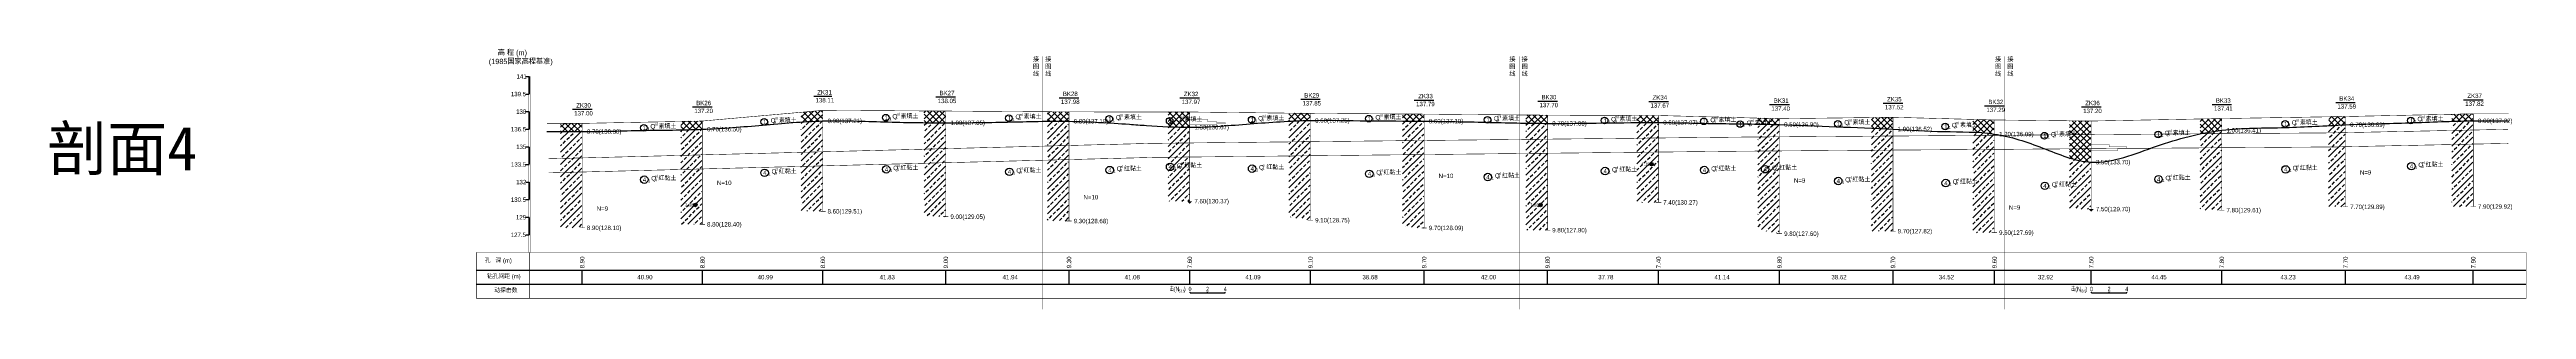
# Model space of a CAD drawing. Header units: inches. Extents: x -205 to 12199, y -11610 to -150.
# Drawn here: x -193 to 1212, y -1361 to -1213 of the extents above; entities that cross this region are included whole.
import ezdxf
from ezdxf.enums import TextEntityAlignment as Align

# ---------------------------------------------------------------- set-up
doc = ezdxf.new("R2010")
doc.units = ezdxf.units.IN
doc.header["$MEASUREMENT"] = 0
doc.linetypes.add('ACAD_ISO03W100', pattern=[30, 12, -18])
doc.linetypes.add('ACAD_ISO05W100', pattern=[34, 24, -3, 0.5, -3, 0.5, -3])
for name, color, linetype in [('GiCAD_PouMian', 7, 'Continuous'), ('GICAD_QUYANG', 7, 'Continuous'), ('地质-原位曲线', 7, 'Continuous'), ('地质-图框', 7, 'Continuous'), ('地质-地层符号', 3, 'Continuous'), ('地质-地层线', 7, 'Continuous'), ('地质-地面线', 7, 'Continuous'), ('地质-填充花纹', 4, 'Continuous'), ('地质-文字', 7, 'Continuous'), ('地质-标注栏', 7, 'Continuous'), ('地质-标贯', 7, 'Continuous'), ('地质-钻孔', 7, 'Continuous'), ('管底', 7, 'Continuous'), ('红线', 1, 'ACAD_ISO05W100')]:
    doc.layers.add(name, color=color, linetype=linetype)
doc.styles.add('LZ_PMT_LINE', font='', dxfattribs={"height": 2})
doc.styles.get("Standard").update_dxf_attribs({"font": ''})
doc.styles.add('地层编号', font='Comfont.shx', dxfattribs={"width": 0.7, "height": 2.5, "bigfont": 'Hztxt12a.shx'})
doc.styles.add('宋体', font='')
doc.styles.add('层底标注', font='Comfont.shx', dxfattribs={"width": 0.7, "height": 2.5, "bigfont": 'Hztxt12a.shx'})
doc.styles.add('岩土名称', font='Comfont.shx', dxfattribs={"width": 0.7, "height": 2.5, "bigfont": 'Hztxt12a.shx'})
doc.styles.add('时代', font='Comfont.shx', dxfattribs={"width": 0.7, "height": 2.5, "bigfont": 'Hztxt12a.shx'})
doc.styles.add('标注栏数据', font='Comfont.shx', dxfattribs={"width": 0.7, "height": 2.5, "bigfont": 'Hztxt12a.shx'})
doc.styles.add('标贯动探', font='Comfont.shx', dxfattribs={"width": 0.7, "height": 2.5, "bigfont": 'Hztxt12a.shx'})
doc.styles.add('钻孔标注', font='Comfont.shx', dxfattribs={"width": 0.7, "height": 2.5, "bigfont": 'Hztxt12a.shx'})
doc.styles.add('高程系统', font='Comfont.shx', dxfattribs={"width": 0.7, "height": 3, "bigfont": 'Hztxt12a.shx'})
doc.styles.get('LZ_PMT_LINE').set_extended_font_data('SimSun')
doc.styles.get('Standard').set_extended_font_data('SimSun')
doc.styles.get('宋体').set_extended_font_data('宋体')
doc.linetypes.add('swx', pattern='A,7,-1.5,["●",LZ_PMT_LINE,S=0.05,R=0,X=0,Y=0],-1.5', length=10)
pattern_1 = [(45, (-5141.6254, -1426.3506), (-3.535534, 3.535534), []), (45, (-5138.09, -1426.3506), (-3.535534, 3.535534), [2, -1])]
pattern_2 = [(45, (-5141.6254, -1426.3506), (-1.767767, 1.767767), []), (135, (-5141.6254, -1426.3506), (-1.767767, -1.767767), [])]
pattern_3 = [(45, (-5231.6254, -1426.3506), (-3.535534, 3.535534), []), (45, (-5228.09, -1426.3506), (-3.535534, 3.535534), [2, -1])]
pattern_4 = [(45, (-5231.6254, -1426.3506), (-1.767767, 1.767767), []), (135, (-5231.6254, -1426.3506), (-1.767767, -1.767767), [])]
pattern_5 = [(45, (-5321.6254, -1426.3506), (-3.535534, 3.535534), []), (45, (-5318.09, -1426.3506), (-3.535534, 3.535534), [2, -1])]
pattern_6 = [(45, (-5321.6254, -1426.3506), (-1.767767, 1.767767), []), (135, (-5321.6254, -1426.3506), (-1.767767, -1.767767), [])]
pattern_7 = [(45, (-5536.3356, -1426.3823), (-3.535534, 3.535534), []), (45, (-5532.8, -1426.3823), (-3.535534, 3.535534), [2, -1])]
pattern_8 = [(45, (-5536.3356, -1426.3823), (-1.76776695, 1.76776695), []), (135, (-5536.3356, -1426.3823), (-1.76776695, -1.76776695), [])]

# ---------------------------------------------------------------- blocks, each defined once
blk = doc.blocks.new('gkqy_yuan.dwg不标')
at = {"layer": 'GiCAD_PouMian'}
h = blk.add_hatch(color=7, dxfattribs=at)
edge = h.paths.add_edge_path()
edge.add_arc((0, 0), 1, 0, 360)
at = {"layer": 'GICAD_QUYANG', "color": 7}
blk.add_circle((0, 0), 1, dxfattribs=at)

msp = doc.modelspace()

# ---------------------------------------------------------------- hatches: boundary and pattern name
at = {"layer": '地质-填充花纹', "linetype": 'Continuous'}
h = msp.add_hatch(dxfattribs=at)
h.set_pattern_fill('GKSTT', scale=0.5, style=0, pattern_type=2)
h.set_pattern_definition(pattern_2)
h.paths.add_polyline_path([(245.79161, -1253.81193), (236.80734, -1254.19665), (233.79161, -1254.38963), (233.79161, -1248.88915), (245.79161, -1247.82343)])
h = msp.add_hatch(dxfattribs=at)
h.set_pattern_fill('GKSTT', scale=0.5, style=0, pattern_type=2)
h.set_pattern_definition(pattern_2)
h.paths.add_polyline_path([(315.50677, -1248.19977), (315.50677, -1254.86667), (305.89405, -1254.82009), (303.50677, -1254.79328), (303.50677, -1248.13093)])
h = msp.add_hatch(dxfattribs=at)
h.set_pattern_fill('GKSTT', scale=0.5, style=0, pattern_type=2)
h.set_pattern_definition(pattern_2)
h.paths.add_polyline_path([(385.39941, -1248.66626), (385.39941, -1254.0002), (375.69823, -1253.95911), (373.39941, -1253.98243), (373.39941, -1248.58613)])
h = msp.add_hatch(dxfattribs=at)
h.set_pattern_fill('GKSTT', scale=0.5, style=0, pattern_type=2)
h.set_pattern_definition(pattern_4)
h.paths.add_polyline_path([(453.86517, -1248.73431), (453.86517, -1257.39676), (444.54667, -1257.23025), (441.86517, -1257.11153), (441.86517, -1248.72263)])
h = msp.add_hatch(dxfattribs=at)
h.set_pattern_fill('GKSTT', scale=0.5, style=0, pattern_type=2)
h.set_pattern_definition(pattern_4)
h.paths.add_polyline_path([(522.34453, -1249.5316), (522.34453, -1253.54272), (513.30049, -1253.83937), (510.34453, -1253.98632), (510.34453, -1249.39142)])
h = msp.add_hatch(dxfattribs=at)
h.set_pattern_fill('GKSTT', scale=0.5, style=0, pattern_type=2)
h.set_pattern_definition(pattern_4)
h.paths.add_polyline_path([(586.80347, -1249.93305), (586.80347, -1253.93289), (579.82348, -1253.8848), (574.82353, -1253.86231), (574.80347, -1253.86223), (574.80347, -1249.85857)])
h = msp.add_hatch(dxfattribs=at)
h.set_pattern_fill('GKSTT', scale=0.5, style=0, pattern_type=2)
h.set_pattern_definition(pattern_8)
h.paths.add_polyline_path([(1181.80461, -1253.76971), (1175.79518, -1253.85332), (1170.79668, -1253.9753), (1169.80461, -1254.00628), (1169.80461, -1250.02539), (1181.80461, -1249.77153)])
h = msp.add_hatch(dxfattribs=at)
h.set_pattern_fill('GKSTT', scale=0.5, style=0, pattern_type=2)
h.set_pattern_definition(pattern_2)
h.paths.add_polyline_path([(109.32068, -1259.8679), (97.32068, -1259.8679), (97.32068, -1255.20123), (109.32068, -1255.20123)])
h = msp.add_hatch(dxfattribs=at)
h.set_pattern_fill('GKFZNT', scale=0.5, style=0, pattern_type=2)
h.set_pattern_definition(pattern_1)
h.paths.add_polyline_path([(109.32068, -1314.53456), (99.57068, -1314.53456), (97.32068, -1314.53189), (97.32068, -1259.8679), (109.32068, -1259.8679)])
h = msp.add_hatch(dxfattribs=at)
h.set_pattern_fill('GKSTT', scale=0.5, style=0, pattern_type=2)
h.set_pattern_definition(pattern_2)
h.paths.add_polyline_path([(177.48079, -1258.54233), (168.64767, -1258.81608), (165.48079, -1258.87914), (165.48079, -1254.10755), (177.48079, -1253.87281)])
h = msp.add_hatch(dxfattribs=at)
h.set_pattern_fill('GKFZNT', scale=0.5, style=0, pattern_type=2)
h.set_pattern_definition(pattern_1)
h.paths.add_polyline_path([(177.48079, -1312.53459), (165.48079, -1312.53459), (165.48079, -1258.87914), (168.64767, -1258.81608), (177.48079, -1258.54233)])
h = msp.add_hatch(dxfattribs=at)
h.set_pattern_fill('GKFZNT', scale=0.5, style=0, pattern_type=2)
h.set_pattern_definition(pattern_1)
h.paths.add_polyline_path([(245.79161, -1305.13456), (233.79161, -1305.13456), (233.79161, -1254.38963), (236.80734, -1254.19665), (245.79161, -1253.81193)])
h = msp.add_hatch(dxfattribs=at)
h.set_pattern_fill('GKFZNT', scale=0.5, style=0, pattern_type=2)
h.set_pattern_definition(pattern_1)
h.paths.add_polyline_path([(305.89405, -1254.82009), (315.50677, -1254.86667), (315.50677, -1308.19095), (309.94687, -1307.96275), (304.13745, -1307.704), (303.50677, -1307.67475), (303.50677, -1254.79328)])
h = msp.add_hatch(dxfattribs=at)
h.set_pattern_fill('GKFZNT', scale=0.5, style=0, pattern_type=2)
h.set_pattern_definition(pattern_1)
h.paths.add_polyline_path([(385.39941, -1254.0002), (385.39941, -1310.66793), (378.21908, -1310.66793), (374.01327, -1310.4523), (373.39941, -1310.41012), (373.39941, -1253.98243), (375.69823, -1253.95911)])
h = msp.add_hatch(dxfattribs=at)
h.set_pattern_fill('GKFZNT', scale=0.5, style=0, pattern_type=2)
h.set_pattern_definition(pattern_3)
h.paths.add_polyline_path([(444.54667, -1257.23025), (453.86517, -1257.39676), (453.86517, -1299.40122), (441.86517, -1299.40122), (441.86517, -1257.11153)])
h = msp.add_hatch(dxfattribs=at)
h.set_pattern_fill('GKFZNT', scale=0.5, style=0, pattern_type=2)
h.set_pattern_definition(pattern_3)
h.paths.add_polyline_path([(522.34453, -1310.16792), (516.87301, -1309.43965), (511.17123, -1308.49977), (510.34453, -1308.35485), (510.34453, -1253.98632), (513.30049, -1253.83937), (522.34453, -1253.54272)])
h = msp.add_hatch(dxfattribs=at)
h.set_pattern_fill('GKFZNT', scale=0.5, style=0, pattern_type=2)
h.set_pattern_definition(pattern_3)
h.paths.add_polyline_path([(574.82353, -1253.86231), (579.82348, -1253.8848), (586.80347, -1253.93289), (586.80347, -1314.58726), (581.67945, -1314.30005), (576.30879, -1313.91108), (574.80347, -1313.7962), (574.80347, -1253.86223)])
h = msp.add_hatch(dxfattribs=at)
h.set_pattern_fill('GKSTT', scale=0.5, style=0, pattern_type=2)
h.set_pattern_definition(pattern_4)
h.paths.add_polyline_path([(656.7985, -1250.53244), (656.7985, -1255.19929), (652.04486, -1255.16205), (647.04528, -1255.0981), (644.7985, -1255.06029), (644.7985, -1250.42958)])
h = msp.add_hatch(dxfattribs=at)
h.set_pattern_fill('GKFZNT', scale=0.5, style=0, pattern_type=2)
h.set_pattern_definition(pattern_3)
h.paths.add_polyline_path([(647.04528, -1255.0981), (652.04486, -1255.16205), (656.7985, -1255.19929), (656.7985, -1315.86792), (644.7985, -1315.86792), (644.7985, -1255.06029)])
h = msp.add_hatch(dxfattribs=at)
h.set_pattern_fill('GKSTT', scale=0.5, style=0, pattern_type=2)
h.set_pattern_definition(pattern_4)
h.paths.add_polyline_path([(719.76093, -1250.73378), (719.76093, -1254.73409), (713.52834, -1254.72186), (708.52838, -1254.74145), (707.76093, -1254.74752), (707.76093, -1250.69567)])
h = msp.add_hatch(dxfattribs=at)
h.set_pattern_fill('GKFZNT', scale=0.5, style=0, pattern_type=2)
h.set_pattern_definition(pattern_3)
h.paths.add_polyline_path([(719.76093, -1254.73409), (719.76093, -1300.06791), (707.76093, -1300.06791), (707.76093, -1254.74752), (708.52838, -1254.74145), (713.52834, -1254.72186)])
h = msp.add_hatch(dxfattribs=at)
h.set_pattern_fill('GKSTT', scale=0.5, style=0, pattern_type=2)
h.set_pattern_definition(pattern_6)
h.paths.add_polyline_path([(788.32892, -1252.52804), (788.32892, -1255.86217), (779.5695, -1255.66012), (776.32892, -1255.60623), (776.32892, -1252.21302)])
h = msp.add_hatch(dxfattribs=at)
h.set_pattern_fill('GKFZNT', scale=0.5, style=0, pattern_type=2)
h.set_pattern_definition(pattern_5)
h.paths.add_polyline_path([(779.5695, -1255.66012), (788.32892, -1255.86217), (788.32892, -1317.82254), (782.81528, -1316.8212), (777.11729, -1315.20492), (776.32892, -1314.95691), (776.32892, -1255.60623)])
h = msp.add_hatch(dxfattribs=at)
h.set_pattern_fill('GKSTT', scale=0.5, style=0, pattern_type=2)
h.set_pattern_definition(pattern_6)
h.paths.add_polyline_path([(852.70192, -1258.38949), (845.7481, -1258.06374), (840.75217, -1257.8621), (840.70192, -1257.86023), (840.70192, -1251.88678), (852.70192, -1251.73764)])
h = msp.add_hatch(dxfattribs=at)
h.set_pattern_fill('GKFZNT', scale=0.5, style=0, pattern_type=2)
h.set_pattern_definition(pattern_5)
h.paths.add_polyline_path([(840.75217, -1257.8621), (845.7481, -1258.06374), (852.70192, -1258.38949), (852.70192, -1316.4012), (840.70192, -1316.4012), (840.70192, -1257.86023)])
h = msp.add_hatch(dxfattribs=at)
h.set_pattern_fill('GKSTT', scale=0.5, style=0, pattern_type=2)
h.set_pattern_definition(pattern_6)
h.paths.add_polyline_path([(910.22776, -1253.26128), (910.22776, -1261.24201), (901.70612, -1260.35798), (898.22776, -1260.19302), (898.22776, -1252.94141)])
h = msp.add_hatch(dxfattribs=at)
h.set_pattern_fill('GKFZNT', scale=0.5, style=0, pattern_type=2)
h.set_pattern_definition(pattern_5)
h.paths.add_polyline_path([(901.70612, -1260.35798), (910.22776, -1261.24201), (910.22776, -1317.26795), (898.22776, -1317.26795), (898.22776, -1260.19302)])
h = msp.add_hatch(dxfattribs=at)
h.set_pattern_fill('GKSTT', scale=0.5, style=0, pattern_type=2)
h.set_pattern_definition(pattern_6)
h.paths.add_polyline_path([(965.10091, -1253.86518), (965.10091, -1277.16152), (956.7773, -1275.83873), (953.10091, -1274.78459), (953.10091, -1253.73398)])
h = msp.add_hatch(dxfattribs=at)
h.set_pattern_fill('GKSTT', scale=0.5, style=0, pattern_type=2)
h.set_pattern_definition(pattern_6)
h.paths.add_polyline_path([(1039.18317, -1259.17183), (1031.32042, -1260.34464), (1027.18317, -1261.15386), (1027.18317, -1252.69938), (1039.18317, -1252.47259)])
h = msp.add_hatch(dxfattribs=at)
h.set_pattern_fill('GKFZNT', scale=0.5, style=0, pattern_type=2)
h.set_pattern_definition(pattern_5)
h.paths.add_polyline_path([(1039.18317, -1304.46788), (1032.45705, -1304.46788), (1027.18317, -1304.41248), (1027.18317, -1261.15386), (1031.32042, -1260.34464), (1039.18317, -1259.17183)])
h = msp.add_hatch(dxfattribs=at)
h.set_pattern_fill('GKFZNT', scale=0.5, style=0, pattern_type=2)
h.set_pattern_definition(pattern_7)
h.paths.add_polyline_path([(1109.32068, -1302.63297), (1100.00588, -1302.36321), (1100.00588, -1255.777), (1109.32068, -1255.97687)])
h = msp.add_hatch(dxfattribs=at)
h.set_pattern_fill('GKSTT', scale=0.5, style=0, pattern_type=2)
h.set_pattern_definition(pattern_8)
h.paths.add_polyline_path([(1109.32068, -1255.97687), (1100.08905, -1256.09415), (1100.08905, -1251.37874), (1109.32068, -1251.3038)])
h = msp.add_hatch(dxfattribs=at)
h.set_pattern_fill('GKFZNT', scale=0.5, style=0, pattern_type=2)
h.set_pattern_definition(pattern_7)
h.paths.add_polyline_path([(1181.80461, -1302.4329), (1169.80461, -1302.4329), (1169.80461, -1254.00628), (1170.79668, -1253.9753), (1175.79518, -1253.85332), (1181.80461, -1253.76971)])
h = msp.add_hatch(dxfattribs=at)
h.set_pattern_fill('GKFZNT', scale=0.5, style=0, pattern_type=2)
h.set_pattern_definition(pattern_5)
h.paths.add_polyline_path([(956.7773, -1275.83873), (965.10091, -1277.16152), (965.10091, -1303.86792), (953.10091, -1303.86792), (953.10091, -1274.78459)])

# ---------------------------------------------------------------- linework, layer by layer
at = {"layer": '地质-原位曲线', "color": 7, "linetype": 'Continuous'}
for p, q in [((454.26522, -1351.53456), (454.26522, -1351.03456)), ((454.26522, -1351.53456), (474.26522, -1351.53456)), ((464.26522, -1351.53456), (464.26522, -1351.03456)), ((474.26522, -1351.53456), (474.26522, -1351.03456)), ((965.50106, -1351.53456), (965.50106, -1351.03456)), ((965.50106, -1351.53456), (985.50106, -1351.53456)), ((975.50106, -1351.53456), (975.50106, -1351.03456)), ((985.50106, -1351.53456), (985.50106, -1351.03456))]:
    msp.add_line(p, q, dxfattribs=at)
at = {"layer": '地质-原位曲线', "color": 7, "linetype": 'Continuous', "const_width": 0.2, "flags": 128}
for points in [[(454.26522, -1252.73456), (464.26522, -1252.73456), (464.26522, -1253.40122), (464.26522, -1253.40122), (464.26522, -1254.06789), (469.26522, -1254.06789), (469.26522, -1254.73456), (474.26522, -1254.73456), (474.26522, -1255.40122), (469.26522, -1255.40122), (469.26522, -1256.06789), (454.26522, -1256.06789)], [(965.50106, -1267.20125), (975.50106, -1267.20125), (975.50106, -1267.86792), (975.50106, -1267.86792), (975.50106, -1268.53458), (985.50106, -1268.53458), (985.50106, -1269.20125), (980.50106, -1269.20125), (980.50106, -1269.86792), (980.50106, -1269.86792), (980.50106, -1270.53458), (965.50106, -1270.53458)]]:
    msp.add_lwpolyline(points, dxfattribs=at)
at = {"layer": '地质-地层符号', "color": 7, "linetype": 'Continuous'}
for centre, major_axis in [((281.77419, -1251.96789), (0, 1.875)), ((144.52573, -1257.66791), (0, 1.875)), ((212.7612, -1254.30124), (0, 1.875)), ((351.57809, -1252.23457), (0, 1.875)), ((408.48504, -1252.59036), (0, 1.875)), ((442.71793, -1253.71658), (0, 1.875)), ((489.22985, -1253.10121), (0, 1.875)), ((555.699, -1252.53457), (0, 1.875)), ((622.92599, -1253.20126), (0, 1.875)), ((689.40472, -1253.60125), (0, 1.875)), ((745.66581, -1254.05513), (0, 1.875)), ((766.21519, -1255.71174), (0, 1.875)), ((821.64042, -1255.43457), (0, 1.875)), ((882.58984, -1256.96791), (0, 1.875)), ((938.78934, -1262.20126), (0, 1.875)), ((1003.26704, -1261.4679), (0, 1.875)), ((1075.37692, -1255.51965), (0, 1.875)), ((1146.68765, -1253.4996), (0, 1.875)), ((442.96793, -1279.93002), (0, 2.125)), ((1146.93765, -1279.4996), (0, 2.125)), ((144.77573, -1287.16791), (0, 2.125)), ((213.0112, -1283.30124), (0, 2.125)), ((282.02419, -1281.30122), (0, 2.125)), ((351.82809, -1282.73457), (0, 2.125)), ((408.73504, -1281.73018), (0, 2.125)), ((489.47985, -1280.93454), (0, 2.125)), ((555.949, -1283.8679), (0, 2.125)), ((623.17599, -1285.70126), (0, 2.125)), ((689.65472, -1282.26792), (0, 2.125)), ((745.91581, -1281.71687), (0, 2.125)), ((780.41048, -1281.24127), (0, 2.125)), ((821.89042, -1287.93457), (0, 2.125)), ((882.83984, -1289.09493), (0, 2.125)), ((939.03934, -1290.70067), (0, 2.125)), ((1003.51704, -1286.9679), (0, 2.125)), ((1075.62692, -1281.35649), (0, 2.125))]:
    msp.add_ellipse(centre, major_axis=major_axis, ratio=1, dxfattribs=at)
at = {"layer": '地质-地层线', "color": 7, "lineweight": 25}
for points, knots in [([(89.57068, -1259.8679), (92.90398, -1259.86543), (99.57057, -1259.86049), (117.60042, -1259.92729), (143.64438, -1259.00231), (177.80135, -1258.98589), (211.88626, -1256.24749), (246.22843, -1253.008), (280.90483, -1254.49014), (315.78479, -1255.04811), (350.70042, -1254.52477), (385.43648, -1253.46661), (411.70088, -1255.08702), (426.34103, -1256.17045), (429.57068, -1256.39399)], [0, 0, 0, 0, 10, 20, 54.0865737374, 88.1731474748, 122.4104579334, 156.647768392, 191.5094264023, 226.3710844126, 261.3200883393, 296.269092266, 330.5441596853, 340.2449196499, 340.2449196499, 340.2449196499, 340.2449196499]), ([(429.57068, -1256.39399), (437.75215, -1256.96027), (457.3532, -1258.07923), (488.35795, -1255.37053), (521.89234, -1253.01159), (554.82738, -1253.89179), (587.978, -1253.80791), (622.05124, -1254.5446), (655.87373, -1255.4112), (688.52962, -1254.97181), (720.94792, -1254.51155), (747.95624, -1255.25605), (764.47892, -1255.44088), (769.57068, -1255.50738)], [340.2449196499, 340.2449196499, 340.2449196499, 340.2449196499, 364.8192271047, 399.1134439161, 433.4076607275, 465.6377527434, 497.8678447593, 532.8710919003, 567.8743390412, 599.3564189309, 630.8384988206, 665.1271758791, 680.4028177505, 680.4028177505, 680.4028177505, 680.4028177505]), ([(769.57068, -1255.50738), (775.90821, -1255.59015), (792.98051, -1255.85295), (820.75552, -1257.25878), (851.84535, -1258.11057), (881.63005, -1260.30129), (910.71442, -1259.61028), (937.85561, -1268.786), (968.33448, -1281.9494), (1002.50488, -1267.07446), (1038.45102, -1257.57901), (1074.89045, -1257.98723), (1098.20929, -1256.50841), (1109.57068, -1256.01505)], [680.4028177505, 680.4028177505, 680.4028177505, 680.4028177505, 699.4158529376, 731.627264761, 763.8386765844, 792.6372919742, 821.4359073639, 850.0057024293, 878.5754974946, 916.7022151148, 954.8289327351, 990.8853732949, 1025.03406519, 1025.03406519, 1025.03406519, 1025.03406519]), ([(1107.66635, -1256.04677), (1108.30106, -1256.01921), (1121.00033, -1255.48191), (1145.82196, -1255.07144), (1173.30006, -1253.68249), (1192.05481, -1253.77623), (1198.72135, -1253.76957), (1202.05461, -1253.76624)], [1025.03406519, 1025.03406519, 1025.03406519, 1025.03406519, 1026.9418138548, 1063.2004713572, 1099.4591288597, 1109.4591288597, 1119.4591288597, 1119.4591288597, 1119.4591288597, 1119.4591288597])]:
    msp.add_open_spline(points, degree=3, knots=knots, dxfattribs=at)
at = {"layer": '地质-地面线', "color": 7, "linetype": 'Continuous', "const_width": 0.3}
for points in [[(89.57068, -1255.20123), (109.57068, -1255.20123), (177.73079, -1253.86792), (246.04161, -1247.80123), (315.75677, -1248.20121), (385.64941, -1248.66793), (429.57068, -1248.71067)], [(429.57068, -1248.71067), (454.11517, -1248.73456), (522.59453, -1249.53452), (587.05347, -1249.93461), (657.0485, -1250.53458), (720.01093, -1250.73458), (769.57068, -1252.03561)], [(1107.66635, -1251.33136), (1109.57068, -1251.29964), (1182.05461, -1249.76624), (1202.05461, -1249.76624)], [(769.57068, -1252.03561), (788.57892, -1252.5346), (852.95192, -1251.73453), (910.47776, -1253.26794), (965.35091, -1253.86792), (1039.43317, -1252.46787), (1109.57068, -1251.29964)]]:
    msp.add_lwpolyline(points, dxfattribs=at)
at = {"layer": '地质-文字', "color": 7, "linetype": 'Continuous'}
for p, q in [((77.57068, -1228.53457), (79.57068, -1228.53457)), ((77.57068, -1238.53457), (79.57068, -1238.53457)), ((77.57068, -1248.53457), (79.57068, -1248.53457)), ((77.57068, -1258.53457), (79.57068, -1258.53457)), ((77.57068, -1268.53457), (79.57068, -1268.53457)), ((77.57068, -1278.53457), (79.57068, -1278.53457)), ((77.57068, -1288.53457), (79.57068, -1288.53457)), ((77.57068, -1298.53457), (79.57068, -1298.53457)), ((77.57068, -1308.53457), (79.57068, -1308.53457)), ((77.57068, -1318.53457), (79.57068, -1318.53457))]:
    msp.add_line(p, q, dxfattribs=at)
at = {"layer": '地质-文字', "color": 7, "linetype": 'Continuous', "flags": 128}
for points, const_width in [([(79.07068, -1228.53457), (80.07068, -1228.53457)], 0.1), ([(79.07068, -1228.53457), (79.07068, -1328.53457)], 0.1), ([(79.57068, -1228.53457), (79.57068, -1238.53457)], 1), ([(80.07068, -1228.53457), (80.07068, -1328.53457)], 0.1), ([(79.57068, -1248.53457), (79.57068, -1258.53457)], 1), ([(79.57068, -1268.53457), (79.57068, -1278.53457)], 1), ([(79.57068, -1288.53457), (79.57068, -1298.53457)], 1), ([(79.57068, -1308.53457), (79.57068, -1318.53457)], 1), ([(79.57068, -1328.53457), (79.57068, -1328.53457)], 1)]:
    msp.add_lwpolyline(points, dxfattribs=dict(at, const_width=const_width))
at = {"layer": '地质-标注栏', "color": 7, "linetype": 'Continuous', "const_width": 0.3}
for points in [[(49.57089, -1328.53456), (439.57089, -1328.53456)], [(49.57089, -1328.53456), (49.57089, -1354.53456)], [(79.57089, -1328.53456), (79.57089, -1354.53456)], [(389.57089, -1328.53456), (779.57089, -1328.53456)], [(729.57089, -1328.53456), (1119.57089, -1328.53456)], [(1067.66635, -1328.56628), (1212.05462, -1328.56628)], [(1212.05462, -1328.56628), (1212.05462, -1354.56628)], [(49.57089, -1354.53456), (439.57089, -1354.53456)], [(389.57089, -1354.53456), (779.57089, -1354.53456)], [(729.57089, -1354.53456), (1119.57089, -1354.53456)], [(1067.66635, -1354.56628), (1212.05462, -1354.56628)]]:
    msp.add_lwpolyline(points, dxfattribs=at)
at = {"layer": '地质-标注栏', "color": 7, "linetype": 'Continuous'}
for points in [[(49.57089, -1338.53456), (439.57089, -1338.53456)], [(49.57089, -1346.53456), (439.57089, -1346.53456)], [(109.57068, -1346.53456), (109.57068, -1338.53456)], [(177.73079, -1346.53456), (177.73079, -1338.53456)], [(177.73079, -1346.53456), (177.73079, -1338.53456)], [(246.04161, -1346.53456), (246.04161, -1338.53456)], [(246.04161, -1346.53456), (246.04161, -1338.53456)], [(315.75677, -1346.53456), (315.75677, -1338.53456)], [(315.75677, -1346.53456), (315.75677, -1338.53456)], [(385.64941, -1346.53456), (385.64941, -1338.53456)], [(385.64941, -1346.53456), (385.64941, -1338.53456)], [(389.57089, -1338.53456), (779.57089, -1338.53456)], [(389.57089, -1346.53456), (779.57089, -1346.53456)], [(454.11517, -1346.53456), (454.11517, -1338.53456)], [(454.11517, -1346.53456), (454.11517, -1338.53456)], [(522.59453, -1346.53456), (522.59453, -1338.53456)], [(522.59453, -1346.53456), (522.59453, -1338.53456)], [(587.05347, -1346.53456), (587.05347, -1338.53456)], [(587.05347, -1346.53456), (587.05347, -1338.53456)], [(657.0485, -1346.53456), (657.0485, -1338.53456)], [(657.0485, -1346.53456), (657.0485, -1338.53456)], [(720.01093, -1346.53456), (720.01093, -1338.53456)], [(720.01093, -1346.53456), (720.01093, -1338.53456)], [(729.57089, -1338.53456), (1119.57089, -1338.53456)], [(729.57089, -1346.53456), (1119.57089, -1346.53456)], [(788.57892, -1346.53456), (788.57892, -1338.53456)], [(788.57892, -1346.53456), (788.57892, -1338.53456)], [(852.95192, -1346.53456), (852.95192, -1338.53456)], [(852.95192, -1346.53456), (852.95192, -1338.53456)], [(910.47776, -1346.53456), (910.47776, -1338.53456)], [(910.47776, -1346.53456), (910.47776, -1338.53456)], [(965.35091, -1346.53456), (965.35091, -1338.53456)], [(965.35091, -1346.53456), (965.35091, -1338.53456)], [(1039.43317, -1346.53456), (1039.43317, -1338.53456)], [(1039.43317, -1346.53456), (1039.43317, -1338.53456)], [(1067.66635, -1338.56628), (1212.05462, -1338.56628)], [(1067.66635, -1346.56628), (1212.05462, -1346.56628)], [(1109.57068, -1346.56628), (1109.57068, -1338.56628)], [(1109.57068, -1346.56628), (1109.57068, -1338.56628)], [(1182.05461, -1346.56628), (1182.05461, -1338.56628)]]:
    msp.add_lwpolyline(points, dxfattribs=at)
at = {"layer": '地质-钻孔', "color": 7, "linetype": 'Continuous'}
for p, q in [((103.99911, -1247.20124), (115.14217, -1247.20124)), ((172.15926, -1245.86792), (183.30233, -1245.86792)), ((240.8868, -1239.80123), (251.19637, -1239.80123)), ((310.18514, -1240.2012), (321.32821, -1240.2012)), ((380.07821, -1240.66793), (391.22079, -1240.66793)), ((448.54354, -1240.73456), (459.68661, -1240.73456)), ((517.02303, -1241.53452), (528.1661, -1241.53452)), ((581.48202, -1241.9346), (592.62508, -1241.9346)), ((651.47714, -1242.53458), (662.61971, -1242.53458)), ((714.43954, -1242.73458), (725.5826, -1242.73458)), ((782.96591, -1244.53461), (794.19198, -1244.53461)), ((847.38046, -1243.73453), (858.52352, -1243.73453)), ((904.90633, -1245.26795), (916.0494, -1245.26795)), ((959.77938, -1245.86792), (970.92245, -1245.86792)), ((1034.02841, -1244.46787), (1044.83798, -1244.46787)), ((1103.99936, -1243.29964), (1115.14193, -1243.29964)), ((1176.48324, -1241.76623), (1187.62582, -1241.76623))]:
    msp.add_line(p, q, dxfattribs=at)
at = {"layer": '地质-钻孔', "color": 7, "const_width": 0.3, "flags": 128}
for points in [[(246.04161, -1247.80123), (246.04161, -1305.13456)], [(315.75677, -1248.20121), (315.75677, -1308.20121)], [(385.64941, -1248.66793), (385.64941, -1310.66793)], [(454.11517, -1248.73456), (454.11517, -1299.40122)], [(522.59453, -1249.53452), (522.59453, -1310.20119)], [(587.05347, -1249.93461), (587.05347, -1314.60128)], [(1182.05461, -1249.76624), (1182.05461, -1302.4329)], [(109.57068, -1255.20123), (109.57068, -1314.53456)], [(177.73079, -1253.86792), (177.73079, -1312.53459)], [(657.0485, -1250.53459), (657.0485, -1315.86792)], [(720.01093, -1250.73458), (720.01093, -1300.06791)], [(788.57892, -1252.53461), (788.57892, -1317.86794)], [(852.95192, -1251.73454), (852.95192, -1316.4012)], [(910.47776, -1253.26794), (910.47776, -1317.26795)], [(965.35091, -1253.86792), (965.35091, -1303.86792)], [(1039.43317, -1252.46787), (1039.43317, -1304.46788)], [(1109.57068, -1251.29964), (1109.57068, -1302.63297)]]:
    msp.add_lwpolyline(points, dxfattribs=at)
at = {"layer": '地质-钻孔', "color": 7, "linetype": 'Continuous', "const_width": 0.3, "flags": 128}
for points in [[(244.54161, -1305.13456), (247.54161, -1305.13456)], [(718.51093, -1300.06791), (721.51093, -1300.06791)], [(1037.93317, -1304.46788), (1040.93317, -1304.46788)], [(1108.07068, -1302.63297), (1111.07068, -1302.63297)], [(1180.55461, -1302.4329), (1183.55461, -1302.4329)], [(108.07068, -1314.53456), (111.07068, -1314.53456)], [(176.23079, -1312.53459), (179.23079, -1312.53459)], [(314.25677, -1308.20121), (317.25677, -1308.20121)], [(384.14941, -1310.66793), (387.14941, -1310.66793)], [(521.09453, -1310.20119), (524.09453, -1310.20119)], [(585.55347, -1314.60128), (588.55347, -1314.60128)], [(655.5485, -1315.86792), (658.5485, -1315.86792)], [(787.07892, -1317.86794), (790.07892, -1317.86794)], [(851.45192, -1316.4012), (854.45192, -1316.4012)], [(908.97776, -1317.26795), (911.97776, -1317.26795)]]:
    msp.add_lwpolyline(points, dxfattribs=at)
at = {"layer": '地质-钻孔', "color": 7, "linetype": 'Continuous'}
for points in [[(452.61517, -1299.40122), (455.61517, -1299.40122), (454.11517, -1300.90122)], [(963.85091, -1303.86792), (966.85091, -1303.86792), (965.35091, -1305.36792)]]:
    msp.add_solid(points, dxfattribs=at)
at = {"layer": '管底', "linetype": 'swx', "const_width": 0.3}
for points in [[(430.33659, -1266.56787), (769.4122, -1262.96776)], [(765.09381, -1263.01366), (1109.11687, -1260.53477)], [(1103.51117, -1260.56792), (1201.77244, -1258.57852)], [(90.3273, -1275.31664), (433.00258, -1266.54046)], [(90.53212, -1283.31402), (433.2074, -1274.53784)], [(430.42153, -1274.56742), (769.49713, -1270.96731)], [(765.15145, -1271.01345), (1109.17452, -1268.53457)], [(1103.67311, -1268.56628), (1201.93438, -1266.57688)]]:
    msp.add_lwpolyline(points, dxfattribs=at)
at = {"layer": '红线', "linetype": 'ACAD_ISO03W100', "ltscale": 0.4, "const_width": 0.2}
for points in [[(370.69166, -1217.05615), (370.69166, -1360.84706)], [(640.85344, -1217.05615), (640.85344, -1360.84706)], [(916.31013, -1217.05615), (916.31013, -1360.84706)]]:
    msp.add_lwpolyline(points, dxfattribs=at)

# ---------------------------------------------------------------- block references
at = {"layer": '地质-图框', "color": 7, "linetype": 'Continuous'}
for p in [(716.01093, -1278.40124), (173.73079, -1301.53459), (653.0485, -1301.53459)]:
    msp.add_blockref('gkqy_yuan.dwg不标', p, dxfattribs=at)

# ---------------------------------------------------------------- texts
at = {"layer": 'GiCAD_PouMian', "color": 7, "style": '宋体'}
msp.add_text('剖面4', height=25, dxfattribs=at).set_placement((-193.9966, -1281.96704))
at = {"layer": '地质-原位曲线', "color": 7, "linetype": 'Continuous', "style": '标注栏数据', "width": 0.7}
for s, height, p in [('击', 2.5, (442.74439, -1350.53456)), ('(N', 2.5, (445.09439, -1350.53456)), (')', 2.5, (450.81772, -1350.53456)), ('击', 2.5, (953.98023, -1350.53456)), ('(N', 2.5, (956.33023, -1350.53456)), (')', 2.5, (962.05356, -1350.53456)), ('63.5', 1.5, (447.80272, -1351.15956)), ('63.5', 1.5, (959.03856, -1351.15956))]:
    msp.add_text(s, height=height, dxfattribs=at).set_placement(p)
for s, p in [('0', (454.26522, -1350.53456)), ('2', (464.26522, -1350.53456)), ('4', (474.26522, -1350.53456)), ('0', (965.50106, -1350.53456)), ('2', (975.50106, -1350.53456)), ('4', (985.50106, -1350.53456))]:
    msp.add_text(s, height=2.5, dxfattribs=at).set_placement(p, align=Align.CENTER)
at = {"layer": '地质-图框', "color": 7, "linetype": 'Continuous', "width": 0.7}
for s, p in [('4.30', (710.13634, -1279.40124)), ('7.30', (167.85619, -1302.53459)), ('7.80', (647.17391, -1302.53459))]:
    msp.add_text(s, height=2, dxfattribs=at).set_placement(p)
at = {"layer": '地质-地层符号', "color": 7, "linetype": 'Continuous'}
for s, height, style, p in [('Q', 2.5, '时代', (285.46169, -1252.41789)), ('素填土', 2.5, '岩土名称', (290.12836, -1252.41789)), ('Q', 2.5, '时代', (355.26559, -1252.68457)), ('素填土', 2.5, '岩土名称', (359.93226, -1252.68457)), ('1', 2.5, '地层编号', (143.90073, -1258.91791)), ('1', 1.625, '地层编号', (146.40073, -1259.11791)), ('Q', 2.5, '时代', (148.21323, -1258.11791)), ('素填土', 2.5, '岩土名称', (152.8799, -1258.11791)), ('1', 2.5, '地层编号', (212.1362, -1255.55124)), ('1', 1.625, '地层编号', (214.6362, -1255.75124)), ('Q', 2.5, '时代', (216.4487, -1254.75124)), ('素填土', 2.5, '岩土名称', (221.11537, -1254.75124)), ('1', 2.5, '地层编号', (281.14919, -1253.21789)), ('1', 1.625, '地层编号', (283.64919, -1253.41789)), ('1', 2.5, '地层编号', (350.95309, -1253.48457)), ('1', 1.625, '地层编号', (353.45309, -1253.68457)), ('1', 2.5, '地层编号', (407.86004, -1253.84036)), ('1', 1.625, '地层编号', (410.36004, -1254.04036)), ('Q', 2.5, '时代', (412.17254, -1253.04036)), ('素填土', 2.5, '岩土名称', (416.83921, -1253.04036)), ('1', 2.5, '地层编号', (442.09293, -1254.96658)), ('1', 1.625, '地层编号', (444.59293, -1255.16658)), ('Q', 2.5, '时代', (446.40543, -1254.16658)), ('素填土', 2.5, '岩土名称', (451.07209, -1254.16658)), ('1', 2.5, '地层编号', (488.60485, -1254.35121)), ('1', 1.625, '地层编号', (491.10485, -1254.55121)), ('Q', 2.5, '时代', (492.91735, -1253.55121)), ('素填土', 2.5, '岩土名称', (497.58402, -1253.55121)), ('1', 2.5, '地层编号', (555.074, -1253.78457)), ('1', 1.625, '地层编号', (557.574, -1253.98457)), ('Q', 2.5, '时代', (559.3865, -1252.98457)), ('素填土', 2.5, '岩土名称', (564.05316, -1252.98457)), ('1', 2.5, '地层编号', (622.30099, -1254.45126)), ('1', 1.625, '地层编号', (624.80099, -1254.65126)), ('Q', 2.5, '时代', (626.61349, -1253.65126)), ('素填土', 2.5, '岩土名称', (631.28015, -1253.65126)), ('1', 2.5, '地层编号', (688.77972, -1254.85125)), ('1', 1.625, '地层编号', (691.27972, -1255.05125)), ('Q', 2.5, '时代', (693.09222, -1254.05125)), ('素填土', 2.5, '岩土名称', (697.75889, -1254.05125)), ('1', 2.5, '地层编号', (745.04081, -1255.30513)), ('1', 1.625, '地层编号', (747.54081, -1255.50513)), ('Q', 2.5, '时代', (749.35331, -1254.50513)), ('素填土', 2.5, '岩土名称', (754.01997, -1254.50513)), ('1', 2.5, '地层编号', (765.59019, -1256.96174)), ('1', 1.625, '地层编号', (768.09019, -1257.16174)), ('Q', 2.5, '时代', (769.90269, -1256.16174)), ('素填土', 2.5, '岩土名称', (774.56935, -1256.16174)), ('1', 2.5, '地层编号', (821.01542, -1256.68457)), ('1', 1.625, '地层编号', (823.51542, -1256.88457)), ('Q', 2.5, '时代', (825.32792, -1255.88457)), ('素填土', 2.5, '岩土名称', (829.99459, -1255.88457)), ('1', 2.5, '地层编号', (881.96484, -1258.21791)), ('1', 1.625, '地层编号', (884.46484, -1258.41791)), ('Q', 2.5, '时代', (886.27734, -1257.41791)), ('素填土', 2.5, '岩土名称', (890.94401, -1257.41791)), ('1', 2.5, '地层编号', (938.16434, -1263.45126)), ('1', 1.625, '地层编号', (940.66434, -1263.65126)), ('Q', 2.5, '时代', (942.47684, -1262.65126)), ('素填土', 2.5, '岩土名称', (947.14351, -1262.65126)), ('1', 2.5, '地层编号', (1002.64204, -1262.7179)), ('1', 1.625, '地层编号', (1005.14204, -1262.9179)), ('Q', 2.5, '时代', (1006.95454, -1261.9179)), ('素填土', 2.5, '岩土名称', (1011.62121, -1261.9179)), ('1', 2.5, '地层编号', (1074.75192, -1256.76965)), ('1', 1.625, '地层编号', (1077.25192, -1256.96965)), ('Q', 2.5, '时代', (1079.06442, -1255.96965)), ('素填土', 2.5, '岩土名称', (1083.73109, -1255.96965)), ('1', 2.5, '地层编号', (1146.06265, -1254.7496)), ('1', 1.625, '地层编号', (1148.56265, -1254.9496)), ('Q', 2.5, '时代', (1150.37515, -1253.9496)), ('素填土', 2.5, '岩土名称', (1155.04181, -1253.9496)), ('Q', 2.5, '时代', (446.90543, -1280.38002)), ('红黏土', 2.5, '岩土名称', (451.03043, -1280.38002)), ('4', 2.5, '地层编号', (1146.06265, -1280.7496)), ('Q', 2.5, '时代', (1150.87515, -1279.9496)), ('红黏土', 2.5, '岩土名称', (1155.00015, -1279.9496)), ('4', 2.5, '地层编号', (143.90073, -1288.41791)), ('1', 1.625, '地层编号', (146.90073, -1288.61791)), ('Q', 2.5, '时代', (148.71323, -1287.61791)), ('红黏土', 2.5, '岩土名称', (152.83823, -1287.61791)), ('4', 2.5, '地层编号', (212.1362, -1284.55124)), ('1', 1.625, '地层编号', (215.1362, -1284.75124)), ('Q', 2.5, '时代', (216.9487, -1283.75124)), ('红黏土', 2.5, '岩土名称', (221.0737, -1283.75124)), ('4', 2.5, '地层编号', (281.14919, -1282.55122)), ('1', 1.625, '地层编号', (284.14919, -1282.75122)), ('Q', 2.5, '时代', (285.96169, -1281.75122)), ('红黏土', 2.5, '岩土名称', (290.08669, -1281.75122)), ('4', 2.5, '地层编号', (350.95309, -1283.98457)), ('1', 1.625, '地层编号', (353.95309, -1284.18457)), ('Q', 2.5, '时代', (355.76559, -1283.18457)), ('红黏土', 2.5, '岩土名称', (359.89059, -1283.18457)), ('4', 2.5, '地层编号', (407.86004, -1282.98018)), ('1', 1.625, '地层编号', (410.86004, -1283.18018)), ('Q', 2.5, '时代', (412.67254, -1282.18018)), ('红黏土', 2.5, '岩土名称', (416.79754, -1282.18018)), ('4', 2.5, '地层编号', (442.09293, -1281.18002)), ('1', 1.625, '地层编号', (445.09293, -1281.38002)), ('4', 2.5, '地层编号', (488.60485, -1282.18454)), ('1', 1.625, '地层编号', (491.60485, -1282.38454)), ('Q', 2.5, '时代', (493.41735, -1281.38454)), ('红黏土', 2.5, '岩土名称', (497.54235, -1281.38454)), ('4', 2.5, '地层编号', (555.074, -1285.1179)), ('1', 1.625, '地层编号', (558.074, -1285.3179)), ('Q', 2.5, '时代', (559.8865, -1284.3179)), ('红黏土', 2.5, '岩土名称', (564.0115, -1284.3179)), ('4', 2.5, '地层编号', (622.30099, -1286.95126)), ('1', 1.625, '地层编号', (625.30099, -1287.15126)), ('Q', 2.5, '时代', (627.11349, -1286.15126)), ('红黏土', 2.5, '岩土名称', (631.23849, -1286.15126)), ('4', 2.5, '地层编号', (688.77972, -1283.51792)), ('1', 1.625, '地层编号', (691.77972, -1283.71792)), ('Q', 2.5, '时代', (693.59222, -1282.71792)), ('红黏土', 2.5, '岩土名称', (697.71722, -1282.71792)), ('4', 2.5, '地层编号', (745.04081, -1282.96687)), ('1', 1.625, '地层编号', (748.04081, -1283.16687)), ('Q', 2.5, '时代', (749.85331, -1282.16687)), ('红黏土', 2.5, '岩土名称', (753.97831, -1282.16687)), ('4', 2.5, '地层编号', (779.53548, -1282.49127)), ('1', 1.625, '地层编号', (782.53548, -1282.69127)), ('Q', 2.5, '时代', (784.34798, -1281.69127)), ('红黏土', 2.5, '岩土名称', (788.47298, -1281.69127)), ('4', 2.5, '地层编号', (821.01542, -1289.18457)), ('1', 1.625, '地层编号', (824.01542, -1289.38457)), ('Q', 2.5, '时代', (825.82792, -1288.38457)), ('红黏土', 2.5, '岩土名称', (829.95292, -1288.38457)), ('4', 2.5, '地层编号', (881.96484, -1290.34493)), ('1', 1.625, '地层编号', (884.96484, -1290.54493)), ('Q', 2.5, '时代', (886.77734, -1289.54493)), ('红黏土', 2.5, '岩土名称', (890.90234, -1289.54493)), ('4', 2.5, '地层编号', (938.16434, -1291.95067)), ('1', 1.625, '地层编号', (941.16434, -1292.15067)), ('Q', 2.5, '时代', (942.97684, -1291.15067)), ('红黏土', 2.5, '岩土名称', (947.10184, -1291.15067)), ('4', 2.5, '地层编号', (1002.64204, -1288.2179)), ('1', 1.625, '地层编号', (1005.64204, -1288.4179)), ('Q', 2.5, '时代', (1007.45454, -1287.4179)), ('红黏土', 2.5, '岩土名称', (1011.57954, -1287.4179)), ('4', 2.5, '地层编号', (1074.75192, -1282.60649)), ('1', 1.625, '地层编号', (1077.75192, -1282.80649)), ('Q', 2.5, '时代', (1079.56442, -1281.80649)), ('红黏土', 2.5, '岩土名称', (1083.68942, -1281.80649)), ('1', 1.625, '地层编号', (1149.06265, -1280.9496))]:
    msp.add_text(s, height=height, dxfattribs=dict(at, style=style)).set_placement(p)
at = {"layer": '地质-地层符号', "color": 7, "linetype": 'Continuous', "style": '时代', "width": 0.8}
for s, p in [('ml', (287.49503, -1250.75122)), ('ml', (357.29892, -1251.0179)), ('ml', (414.20588, -1251.3737)), ('ml', (561.41983, -1251.3179)), ('4', (150.24657, -1258.61791)), ('ml', (150.24657, -1256.45124)), ('4', (218.48203, -1255.25124)), ('ml', (218.48203, -1253.08457)), ('4', (287.49503, -1252.91789)), ('4', (357.29892, -1253.18457)), ('4', (414.20588, -1253.54036)), ('4', (448.43876, -1254.66658)), ('ml', (448.43876, -1252.49991)), ('4', (494.95068, -1254.05121)), ('ml', (494.95068, -1251.88454)), ('4', (561.41983, -1253.48457)), ('4', (628.64682, -1254.15126)), ('ml', (628.64682, -1251.9846)), ('4', (695.12555, -1254.55125)), ('ml', (695.12555, -1252.38458)), ('4', (751.38664, -1255.00513)), ('ml', (751.38664, -1252.83846)), ('4', (771.93602, -1256.66174)), ('ml', (771.93602, -1254.49507)), ('4', (827.36125, -1256.38457)), ('ml', (827.36125, -1254.2179)), ('4', (888.31068, -1257.91791)), ('ml', (888.31068, -1255.75124)), ('4', (944.51017, -1263.15126)), ('ml', (944.51017, -1260.9846)), ('4', (1008.98787, -1262.4179)), ('ml', (1008.98787, -1260.25123)), ('4', (1081.09776, -1256.46965)), ('ml', (1081.09776, -1254.30298)), ('4', (1152.40848, -1254.4496)), ('ml', (1152.40848, -1252.28294)), ('el', (448.93876, -1278.71336)), ('el', (495.45068, -1279.71787)), ('el', (1152.90848, -1278.28294)), ('4', (150.74657, -1288.11791)), ('el', (150.74657, -1285.95124)), ('4', (218.98203, -1284.25124)), ('el', (218.98203, -1282.08457)), ('4', (287.99503, -1282.25122)), ('el', (287.99503, -1280.08455)), ('4', (357.79892, -1283.68457)), ('el', (357.79892, -1281.5179)), ('4', (414.70588, -1282.68018)), ('el', (414.70588, -1280.51351)), ('4', (448.93876, -1280.88002)), ('4', (495.45068, -1281.88454)), ('4', (561.91983, -1284.8179)), ('el', (561.91983, -1282.65123)), ('4', (629.14682, -1286.65126)), ('el', (629.14682, -1284.4846)), ('4', (695.62555, -1283.21792)), ('el', (695.62555, -1281.05125)), ('4', (751.88664, -1282.66687)), ('el', (751.88664, -1280.5002)), ('4', (786.38132, -1282.19127)), ('el', (786.38132, -1280.0246)), ('4', (827.86125, -1288.88457)), ('el', (827.86125, -1286.71791)), ('4', (888.81068, -1290.04493)), ('el', (888.81068, -1287.87826)), ('4', (945.01017, -1291.65067)), ('el', (945.01017, -1289.484)), ('4', (1009.48787, -1287.9179)), ('el', (1009.48787, -1285.75123)), ('4', (1081.59776, -1282.30649)), ('el', (1081.59776, -1280.13982)), ('4', (1152.90848, -1280.4496))]:
    msp.add_text(s, height=1.5, dxfattribs=at).set_placement(p)
at = {"layer": '地质-文字', "color": 7, "linetype": 'Continuous'}
for s, height, style, p in [('(1985国家高程基准)', 3, '高程系统', (56.55509, -1221.53457)), ('高 程 (m)', 3, '高程系统', (61.65509, -1216.53457)), ('141', 2.5, '高程系统', (72.32068, -1229.78457)), ('139.5', 2.5, '高程系统', (69.09449, -1239.78457)), ('138', 2.5, '高程系统', (72.07068, -1249.78457)), ('136.5', 2.5, '高程系统', (69.09449, -1259.78457)), ('0.70(136.30)', 2.5, '层底标注', (112.22068, -1261.1179)), ('0.70(136.50)', 2.5, '层底标注', (180.38079, -1259.78459)), ('0.90(137.21)', 2.5, '层底标注', (248.69161, -1255.05123)), ('1.00(137.05)', 2.5, '层底标注', (318.40677, -1256.11788)), ('0.80(137.18)', 2.5, '层底标注', (388.29941, -1255.25126)), ('1.30(136.67)', 2.5, '层底标注', (456.76517, -1258.65122)), ('0.60(137.25)', 2.5, '层底标注', (525.24453, -1254.78452)), ('0.60(137.19)', 2.5, '层底标注', (589.70347, -1255.18461)), ('0.70(137.00)', 2.5, '层底标注', (659.6985, -1256.45125)), ('0.60(137.07)', 2.5, '层底标注', (722.66093, -1255.98458)), ('0.50(136.90)', 2.5, '层底标注', (791.22892, -1257.11794)), ('1.00(136.52)', 2.5, '层底标注', (855.60192, -1259.6512)), ('1.20(136.09)', 2.5, '层底标注', (913.12776, -1262.51794)), ('1.00(136.41)', 2.5, '层底标注', (1042.08317, -1260.38454)), ('0.70(136.89)', 2.5, '层底标注', (1112.22068, -1257.21631)), ('0.60(137.22)', 2.5, '层底标注', (1184.70461, -1255.01624)), ('133.5', 2.5, '高程系统', (69.17782, -1279.78457)), ('135', 2.5, '高程系统', (72.07068, -1269.78457)), ('3.50(133.70)', 2.5, '层底标注', (968.00091, -1278.45125)), ('132', 2.5, '高程系统', (72.07068, -1289.78457)), ('130.5', 2.5, '高程系统', (69.09449, -1299.78457)), ('8.60(129.51)', 2.5, '层底标注', (248.69161, -1306.38456)), ('7.60(130.37)', 2.5, '层底标注', (456.76517, -1300.65122)), ('7.40(130.27)', 2.5, '层底标注', (722.66093, -1301.31791)), ('7.50(129.70)', 2.5, '层底标注', (968.00091, -1305.11792)), ('7.80(129.61)', 2.5, '层底标注', (1042.08317, -1305.71788)), ('7.70(129.89)', 2.5, '层底标注', (1112.22068, -1303.88297)), ('7.90(129.92)', 2.5, '层底标注', (1184.70461, -1303.6829)), ('127.5', 2.5, '高程系统', (69.01116, -1319.78457)), ('129', 2.5, '高程系统', (71.98735, -1309.78457)), ('8.90(128.10)', 2.5, '层底标注', (112.22068, -1315.78456)), ('8.80(128.40)', 2.5, '层底标注', (180.38079, -1313.78459)), ('9.00(129.05)', 2.5, '层底标注', (318.40677, -1309.45121)), ('9.30(128.68)', 2.5, '层底标注', (388.29941, -1311.91793)), ('9.10(128.75)', 2.5, '层底标注', (525.24453, -1311.45119)), ('9.70(128.09)', 2.5, '层底标注', (589.70347, -1315.85128)), ('9.80(127.90)', 2.5, '层底标注', (659.6985, -1317.11792)), ('9.80(127.60)', 2.5, '层底标注', (791.22892, -1319.11794)), ('9.70(127.82)', 2.5, '层底标注', (855.60192, -1317.6512)), ('9.60(127.69)', 2.5, '层底标注', (913.12776, -1318.51795))]:
    msp.add_text(s, height=height, dxfattribs=dict(at, style=style)).set_placement(p)
at = {"layer": '地质-标注栏', "color": 7, "linetype": 'Continuous', "style": '标注栏数据'}
for s, p in [('孔   深 (m)', (54.32439, -1335.03456)), ('钻孔间距 (m)', (55.53939, -1344.03456)), ('动探击数', (59.71089, -1352.03456))]:
    msp.add_text(s, height=2.43, dxfattribs=at).set_placement(p, align=Align.BOTTOM_LEFT)
for s, p in [('8.90', (110.82068, -1337.53456)), ('8.80', (178.98079, -1337.53456)), ('8.60', (247.29161, -1337.53456)), ('9.00', (317.00677, -1337.53456)), ('9.30', (386.89941, -1337.53456)), ('7.60', (455.36517, -1337.53456)), ('9.10', (523.84453, -1337.53456)), ('9.70', (588.30347, -1337.53456)), ('9.80', (658.2985, -1337.53456)), ('7.40', (721.26093, -1337.53456)), ('9.80', (789.82892, -1337.53456)), ('9.70', (854.20192, -1337.53456)), ('9.60', (911.72776, -1337.53456)), ('7.50', (966.60091, -1337.53456)), ('7.80', (1040.68317, -1337.53456)), ('7.70', (1110.82068, -1337.56628)), ('7.90', (1183.30461, -1337.56628))]:
    msp.add_text(s, height=2.5, rotation=90.0000025, dxfattribs=at).set_placement(p)
for s, p in [('40.90', (140.8299, -1343.78456)), ('40.99', (209.06537, -1343.78456)), ('41.83', (278.25336, -1343.78456)), ('41.94', (347.99892, -1343.78456)), ('41.08', (417.20729, -1343.78456)), ('41.09', (485.67985, -1343.78456)), ('38.68', (552.0615, -1343.78456)), ('42.00', (619.23015, -1343.78456)), ('37.78', (685.76722, -1343.78456)), ('41.14', (751.7366, -1343.78456)), ('38.62', (818.00292, -1343.78456)), ('34.52', (878.92318, -1343.78456)), ('32.92', (935.15184, -1343.78456)), ('44.45', (999.51287, -1343.78456)), ('43.23', (1072.69159, -1343.78456)), ('43.49', (1142.99181, -1343.81628))]:
    msp.add_text(s, height=2.5, dxfattribs=at).set_placement(p)
at = {"layer": '地质-标贯', "color": 7, "linetype": 'Continuous', "style": '标贯动探'}
for s, p in [('N=10', (185.93079, -1290.20125)), ('N=10', (595.25347, -1286.26794)), ('N=9', (796.77892, -1288.86794)), ('N=9', (1117.77068, -1284.29964)), ('N=9', (117.77068, -1304.8679)), ('N=10', (393.84941, -1298.33459)), ('N=9', (918.67776, -1304.26794))]:
    msp.add_text(s, height=2.5, dxfattribs=at).set_placement(p)
at = {"layer": '地质-钻孔', "color": 7, "linetype": 'Continuous', "style": '钻孔标注'}
for s, p in [('137.00', (104.99925, -1250.70123)), ('ZK30', (106.19568, -1246.20123)), ('137.20', (173.15936, -1249.36792)), ('BK26', (174.23079, -1244.86792)), ('138.11', (241.88685, -1243.30123)), ('ZK31', (242.87495, -1238.80123)), ('138.05', (311.18534, -1243.70121)), ('BK27', (312.25677, -1239.20121)), ('137.98', (381.07798, -1244.16793)), ('BK28', (382.14941, -1239.66793)), ('137.97', (449.54375, -1244.23456)), ('ZK32', (450.74017, -1239.73456)), ('137.85', (518.0231, -1245.03452)), ('BK29', (519.09453, -1240.53452)), ('137.79', (582.48204, -1245.43461)), ('ZK33', (583.72014, -1240.93461)), ('137.70', (652.47708, -1246.03459)), ('BK30', (653.59017, -1241.53459)), ('137.67', (715.43951, -1246.23458)), ('ZK34', (716.59427, -1241.73458)), ('137.40', (783.96583, -1248.03461)), ('BK31', (785.32892, -1243.53461)), ('137.52', (848.38049, -1247.23454)), ('ZK35', (849.57692, -1242.73454)), ('137.29', (905.90634, -1248.76794)), ('BK32', (907.01943, -1244.26794)), ('137.20', (960.77948, -1249.36792)), ('ZK36', (961.97591, -1244.86792)), ('137.41', (1035.0284, -1247.96787)), ('BK33', (1036.0165, -1243.46787)), ('137.59', (1104.99925, -1246.79964)), ('BK34', (1106.07068, -1242.29964)), ('137.82', (1177.48319, -1245.26624)), ('ZK37', (1178.67961, -1240.76624))]:
    msp.add_text(s, height=2.5, dxfattribs=at).set_placement(p)
at = {"layer": '红线', "char_height": 2.5, "attachment_point": 1}
for insert in [(365.17222, -1217.33316), (372.13754, -1217.33316), (635.334, -1217.33316), (642.29932, -1217.33316), (910.79069, -1217.33316), (917.75601, -1217.33316)]:
    msp.add_mtext_dynamic_manual_height_columns('接图线', width=3.594619, gutter_width=12.5, heights=[0], dxfattribs=dict(at, insert=insert))

doc.saveas('drawing.dxf')
